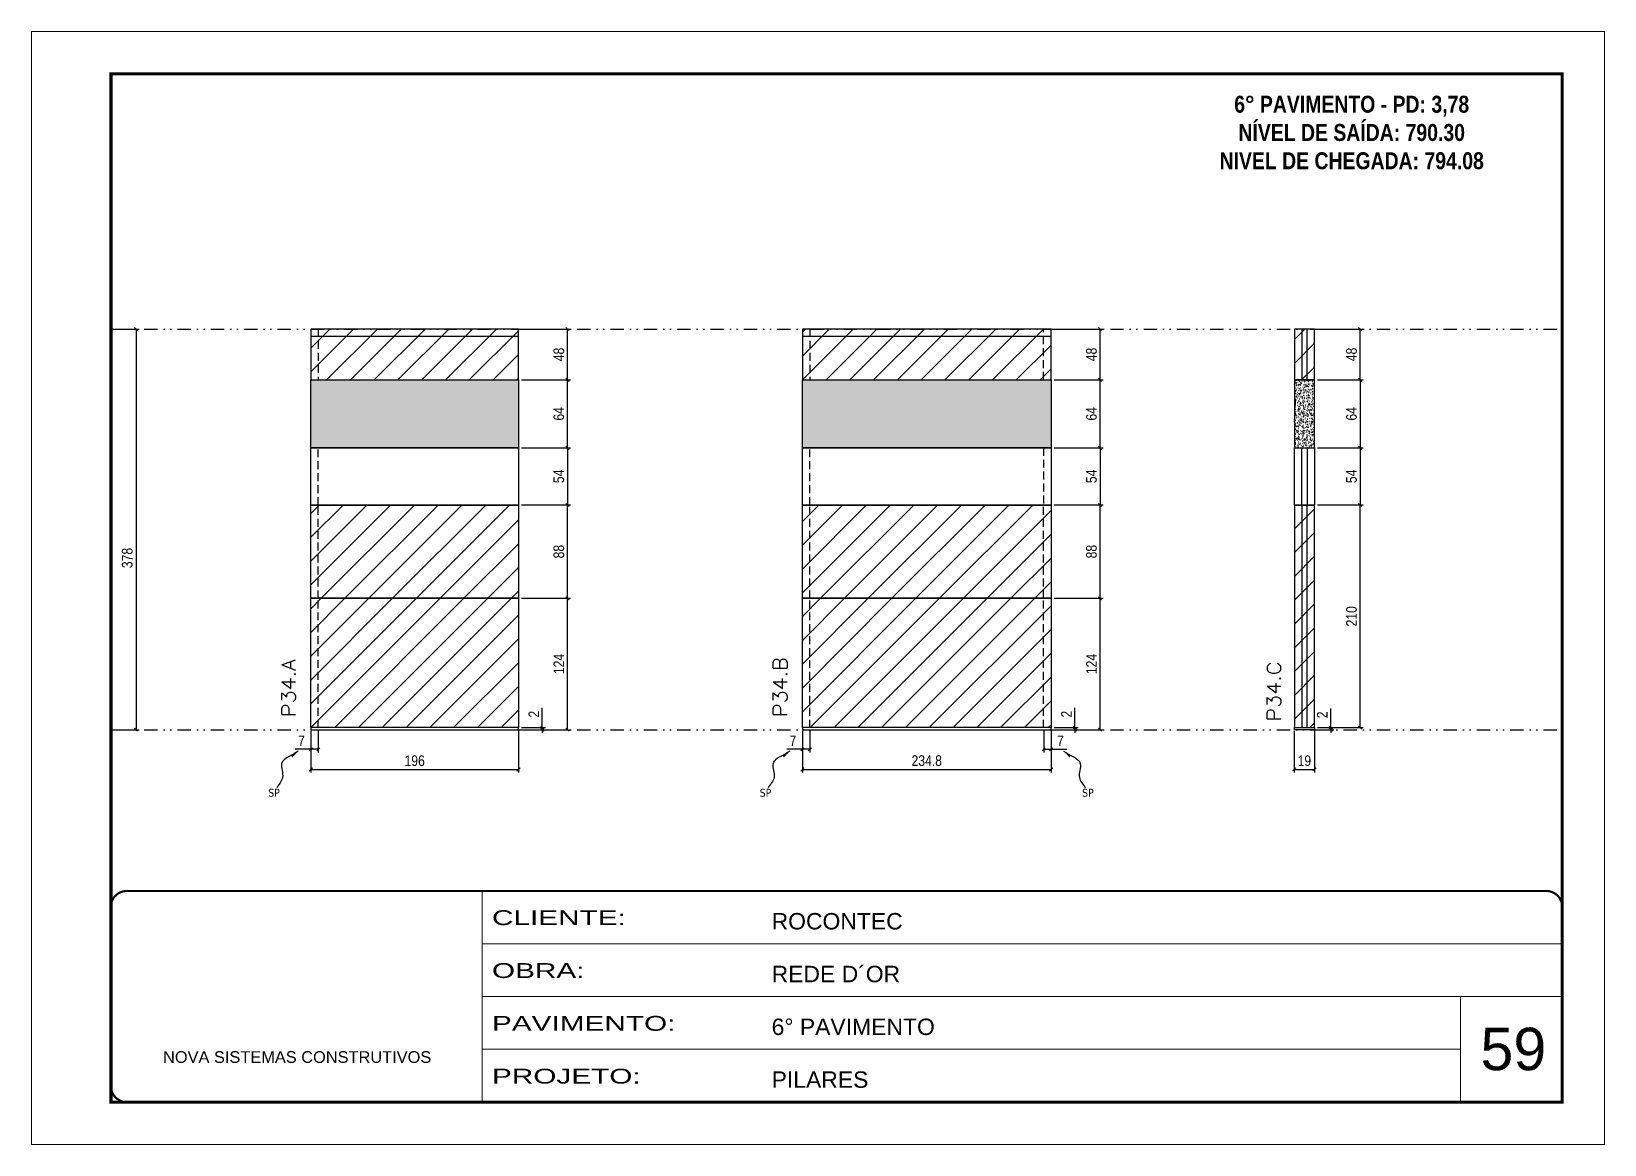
# Model space of a CAD drawing. Extents: x 28748 to 35002, y 14885 to 43501.
# Drawn here: x 31932 to 33417, y 26371 to 27421 of the extents above; entities that cross this region are included whole.
import ezdxf

# ---------------------------------------------------------------- set-up
doc = ezdxf.new("R2010")
doc.units = 0
for name, pattern in [('CONTINUO', [0]), ('DASHED', [0.75, 0.5, -0.25]), ('DIVIDE2', [0.625, 0.25, -0.125, 0, -0.125, 0, -0.125]), ('HIDDEN', [0.375, 0.25, -0.125])]:
    doc.linetypes.add(name, pattern=pattern)
for name, color, linetype, lineweight in [('CARIMBO', 255, 'Continuous', 9), ('Folhas', 255, 'Continuous', 9), ('Hachura', 251, 'Continuous', 9), ('SARRAFO DE PRESSAO', 251, 'DASHED', 9), ('Texto Seção', 7, 'Continuous', 15)]:
    doc.layers.add(name, color=color, linetype=linetype, lineweight=lineweight)
for name, color, linetype in [('COTA', 241, 'Continuous'), ('NOMENCLATURA', 7, 'Continuous'), ('Nível', 160, 'Continuous'), ('Painéis', 200, 'Continuous'), ('SARR_2.2x7', 40, 'Continuous'), ('Sarrafo de Pressão', 42, 'HIDDEN'), ('texto', 7, 'Continuous')]:
    doc.layers.add(name, color=color, linetype=linetype)
doc.styles.add('ARIAL', font='arial.ttf')
doc.styles.add('COTA TECNICA', font='techl___.ttf', dxfattribs={"height": 10})
doc.styles.add('COTA TECNICA-50', font='techl___.ttf', dxfattribs={"height": 10})
doc.styles.add('REGUA-120', font='ROMANS.shx', dxfattribs={"height": 15})
doc.styles.add('ROMANC', font='techb___.ttf', dxfattribs={"height": 2.5})
doc.styles.get("Standard").update_dxf_attribs({"font": 'arial.ttf'})
doc.styles.add('Tecnologia', font='')
doc.styles.get('Tecnologia').set_extended_font_data('Forgotten Futurist')
doc.dimstyles.new('COTA PAINEL-50', dxfattribs={"dimtxt": 10, "dimasz": 3, "dimexe": 3, "dimexo": 3, "dimgap": 3, "dimtad": 1, "dimdec": 1, "dimzin": 12, "dimdsep": 46, "dimtxsty": 'COTA TECNICA-50', "dimblk1": 'OBLIQUE', "dimblk2": 'OBLIQUE', "dimsah": 1, "dimcen": 0.9, "dimclrd": 4, "dimclre": 4, "dimclrt": 240, "dimadec": 1, "dimazin": 3, "dimtfac": 1, "dimtdec": 1, "dimtmove": 0, "dimatfit": 3, "dimfxl": 1, "dimtolj": 1, "dimtzin": 12, "dimarcsym": 0})
doc.dimstyles.new('PAINEL', dxfattribs={"dimtxt": 10, "dimasz": 3, "dimexe": 3, "dimexo": 3, "dimgap": 3, "dimtad": 1, "dimdec": 1, "dimzin": 12, "dimdsep": 46, "dimtxsty": 'COTA TECNICA', "dimblk1": 'OBLIQUE', "dimblk2": 'OBLIQUE', "dimsah": 1, "dimcen": 0.9, "dimclrd": 4, "dimclre": 4, "dimclrt": 240, "dimadec": 1, "dimazin": 3, "dimtfac": 1, "dimtdec": 1, "dimtmove": 0, "dimatfit": 3, "dimfxl": 1, "dimtolj": 1, "dimtzin": 12, "dimarcsym": 0})
doc.dimstyles.get("Standard").update_dxf_attribs({"dimtxt": 0.18, "dimasz": 0.18, "dimexe": 0.18, "dimexo": 0.0625, "dimgap": 0.09, "dimtad": 0, "dimtih": 1, "dimtoh": 1, "dimdec": 4, "dimzin": 0, "dimdsep": 46, "dimtxsty": 'Standard', "dimcen": 0.09, "dimadec": 0, "dimazin": 0, "dimtfac": 1, "dimtdec": 4, "dimtofl": 0, "dimtmove": 0, "dimatfit": 3, "dimfxl": 1, "dimtolj": 1, "dimtzin": 0, "dimarcsym": 0})
pattern_1 = [(45, (-97089.158, -2076.637), (-11.2253202, 11.2253202), [])]
pattern_2 = [(45, (28982.809, 33271.16), (-11.22532, 11.22532), [])]

msp = doc.modelspace()

# ---------------------------------------------------------------- texts
at = {"layer": 'CARIMBO', "style": 'ARIAL'}
msp.add_text('59', height=40, dxfattribs=at).set_placement((33299.7, 26440.84))
at = {"layer": 'NOMENCLATURA', "color": 2, "insert": (33178.17, 27386.75), "char_height": 16, "attachment_point": 2, "style": 'ROMANC'}
msp.add_mtext_dynamic_manual_height_columns('\\P6° PAVIMENTO - PD: 3,78\\PNÍVEL DE SAÍDA: 790.30\\PNIVEL DE CHEGADA: 794.08', width=300.2766, gutter_width=1, heights=[0], dxfattribs=at)
at = {"layer": 'texto', "color": 0, "char_height": 7.5, "attachment_point": 5}
for insert in [(32160.8, 26702.48), (32624.78, 26702.48), (32929.14, 26702.48)]:
    msp.add_mtext('{\\fTahoma|b0|i0|c0|p34;\\C4;SP}', dxfattribs=dict(at, insert=insert))
at = {"layer": 'Texto Seção', "style": 'REGUA-120', "width": 1.1}
for s, p in [('P34.A', (32181.11, 26774.04)), ('P34.B', (32645.1, 26774.04)), ('P34.C', (33111.27, 26769.87))]:
    msp.add_text(s, height=13, rotation=90, dxfattribs=at).set_placement(p)

# ---------------------------------------------------------------- blocks, each defined once
blk = doc.blocks.new('9999999999')
at = {"color": 30, "linetype": 'CONTINUO'}
for p, q in [((98564.6, 34230.2), (98564.6, 34429.4)), ((98564.6, 34379.6), (99584, 34379.6)), ((98564.6, 34329.8), (99488, 34329.8)), ((99584, 34329.8), (99488, 34329.8)), ((99488, 34329.8), (99488, 34230.2)), ((98564.6, 34280), (99488, 34280))]:
    blk.add_line(p, q, dxfattribs=at)
at = {"color": 30, "linetype": 'CONTINUO', "const_width": 2}
blk.add_lwpolyline([(99584, 34230.2), (99584, 34414.4, 0.414214), (99569, 34429.4), (98229, 34429.4, 0.414214), (98214, 34414.4), (98214, 34245.2, 0.414214), (98229, 34230.2), (99584, 34230.2)], format="xyb", dxfattribs=at)
at = {"layer": 'Folhas'}
blk.add_lwpolyline([(98139, 34190.2), (99624, 34190.2), (99624, 35240.2), (98139, 35240.2)], close=True, dxfattribs=at)
at = {"layer": 'Folhas', "color": 30, "const_width": 3}
blk.add_lwpolyline([(98214, 34230.2), (99584, 34230.2), (99584, 35200.2), (98214, 35200.2)], close=True, dxfattribs=at)
at = {"color": 7, "linetype": 'Continuous', "ltscale": 5, "style": 'ARIAL'}
for s, height, p in [('ROCONTEC', 15.48, (98837.7, 34393.1)), ('REDE D´OR', 15.48, (98837.7, 34343.3)), ('6° PAVIMENTO', 15.483, (98837.7, 34293.5)), ('NOVA SISTEMAS CONSTRUTIVOS', 11.059, (98263.2, 34267.2)), ('PILARES', 15.48, (98837.7, 34243.7))]:
    blk.add_text(s, height=height, dxfattribs=at).set_placement(p)
at = {"layer": 'Folhas', "color": 7, "style": 'Tecnologia', "width": 1.5}
for s, p in [('CLIENTE:', (98573.7, 34397.2)), ('OBRA:', (98573.7, 34347.3)), ('PAVIMENTO:', (98573.7, 34297.5)), ('PROJETO:', (98573.7, 34247.7))]:
    blk.add_text(s, height=14, dxfattribs=at).set_placement(p)
blk = doc.blocks.new('_Oblique')
at = {"color": 0, "linetype": 'ByBlock', "lineweight": -2}
blk.add_line((-0.5, -0.5), (0.5, 0.5), dxfattribs=at)
blk = doc.blocks.new('*D1097')
at = {"layer": 'COTA', "color": 4, "linetype": 'ByBlock', "lineweight": -2, "transparency": 16777216}
for p, q in [((32009.8, 27140), (32033.6, 27140)), ((32030.6, 27140), (32030.6, 26762)), ((32009.8, 26762), (32033.6, 26762))]:
    blk.add_line(p, q, dxfattribs=at)
at = {"layer": 'Defpoints', "color": 0, "linetype": 'ByBlock', "transparency": 16777216}
for p in [(32006.8, 27140), (32006.8, 26762), (32030.6, 26762)]:
    blk.add_point(p, dxfattribs=at)
at = {"layer": 'COTA', "color": 4, "linetype": 'ByBlock', "lineweight": -2, "transparency": 16777216, "xscale": 3, "yscale": 3, "zscale": 3}
for p, rotation in [((32030.6, 27140), 90), ((32030.6, 26762), 270)]:
    blk.add_blockref('_Oblique', p, dxfattribs=dict(at, rotation=rotation))
at = {"layer": 'COTA', "color": 240, "linetype": 'ByBlock', "transparency": 16777216, "insert": (32022.3, 26924), "char_height": 10, "attachment_point": 5, "rotation": 90, "style": 'COTA TECNICA'}
blk.add_mtext('\\A1;378', dxfattribs=at)
blk = doc.blocks.new('*D1098')
at = {"layer": 'COTA', "color": 4, "lineweight": -2, "transparency": 16777216}
for p, q in [((32195.6, 26761), (32195.6, 26721.5)), ((32391.6, 26761), (32391.6, 26721.5)), ((32195.6, 26724.5), (32391.6, 26724.5))]:
    blk.add_line(p, q, dxfattribs=at)
at = {"layer": 'Defpoints', "color": 0, "transparency": 16777216}
for p in [(32195.6, 26764), (32391.6, 26764), (32391.6, 26724.5)]:
    blk.add_point(p, dxfattribs=at)
at = {"layer": 'COTA', "color": 4, "lineweight": -2, "transparency": 16777216, "xscale": 3, "yscale": 3, "zscale": 3, "rotation": 180}
blk.add_blockref('_Oblique', (32195.6, 26724.5), dxfattribs=at)
at = {"layer": 'COTA', "color": 4, "lineweight": -2, "transparency": 16777216, "xscale": 3, "yscale": 3, "zscale": 3}
blk.add_blockref('_Oblique', (32391.6, 26724.5), dxfattribs=at)
at = {"layer": 'COTA', "color": 240, "transparency": 16777216, "insert": (32293.6, 26732.7), "char_height": 10, "attachment_point": 5, "style": 'COTA TECNICA'}
blk.add_mtext('\\A1;196', dxfattribs=at)
blk = doc.blocks.new('*D1099')
at = {"layer": 'COTA', "color": 4, "lineweight": -2, "transparency": 16777216}
for p, q in [((32394.6, 27092), (32440.8, 27092)), ((32437.8, 27028), (32437.8, 27092)), ((32394.6, 27028), (32440.8, 27028))]:
    blk.add_line(p, q, dxfattribs=at)
at = {"layer": 'Defpoints', "color": 0, "transparency": 16777216}
for p in [(32391.6, 27092), (32437.8, 27092), (32391.6, 27028)]:
    blk.add_point(p, dxfattribs=at)
at = {"layer": 'COTA', "color": 4, "lineweight": -2, "transparency": 16777216, "xscale": 3, "yscale": 3, "zscale": 3}
for p, rotation in [((32437.8, 27092), 90), ((32437.8, 27028), 270)]:
    blk.add_blockref('_Oblique', p, dxfattribs=dict(at, rotation=rotation))
at = {"layer": 'COTA', "color": 240, "transparency": 16777216, "insert": (32429.7, 27060), "char_height": 10, "attachment_point": 5, "rotation": 90, "style": 'COTA TECNICA'}
blk.add_mtext('\\A1;64', dxfattribs=at)
blk = doc.blocks.new('*D1100')
at = {"layer": 'COTA', "color": 4, "lineweight": -2, "transparency": 16777216}
for p, q in [((32202.6, 26761), (32202.6, 26740.5)), ((32195.6, 26759), (32195.6, 26740.5)), ((32195.6, 26743.5), (32180.8, 26743.5)), ((32202.6, 26743.5), (32195.6, 26743.5))]:
    blk.add_line(p, q, dxfattribs=at)
at = {"layer": 'Defpoints', "color": 0, "transparency": 16777216}
for p in [(32195.6, 26762), (32202.6, 26764), (32195.6, 26743.5)]:
    blk.add_point(p, dxfattribs=at)
at = {"layer": 'COTA', "color": 4, "lineweight": -2, "transparency": 16777216, "xscale": 3, "yscale": 3, "zscale": 3, "rotation": 180}
blk.add_blockref('_Oblique', (32195.6, 26743.5), dxfattribs=at)
at = {"layer": 'COTA', "color": 4, "lineweight": -2, "transparency": 16777216, "xscale": 3, "yscale": 3, "zscale": 3}
blk.add_blockref('_Oblique', (32202.6, 26743.5), dxfattribs=at)
at = {"layer": 'COTA', "color": 240, "transparency": 16777216, "insert": (32186.7, 26751.5), "char_height": 10, "attachment_point": 5, "style": 'COTA TECNICA-50'}
blk.add_mtext('\\A1;7', dxfattribs=at)
blk = doc.blocks.new('*D1101')
at = {"layer": 'COTA', "color": 4, "lineweight": -2, "transparency": 16777216}
for p, q in [((32394.6, 26886), (32440.8, 26886)), ((32437.8, 26762), (32437.8, 26886)), ((32394.6, 26762), (32440.8, 26762))]:
    blk.add_line(p, q, dxfattribs=at)
at = {"layer": 'Defpoints', "color": 0, "transparency": 16777216}
for p in [(32391.6, 26886), (32437.8, 26886), (32391.6, 26762)]:
    blk.add_point(p, dxfattribs=at)
at = {"layer": 'COTA', "color": 4, "lineweight": -2, "transparency": 16777216, "xscale": 3, "yscale": 3, "zscale": 3}
for p, rotation in [((32437.8, 26886), 90), ((32437.8, 26762), 270)]:
    blk.add_blockref('_Oblique', p, dxfattribs=dict(at, rotation=rotation))
at = {"layer": 'COTA', "color": 240, "transparency": 16777216, "insert": (32429.7, 26824), "char_height": 10, "attachment_point": 5, "rotation": 90, "style": 'COTA TECNICA-50'}
blk.add_mtext('\\A1;124', dxfattribs=at)
blk = doc.blocks.new('*D1102')
at = {"layer": 'COTA', "color": 4, "lineweight": -2, "transparency": 16777216}
for p, q in [((32414.1, 26764), (32414.1, 26782.8)), ((32394.6, 26764), (32417.1, 26764)), ((32394.6, 26762), (32417.1, 26762)), ((32414.1, 26762), (32414.1, 26764)), ((32414.1, 26762), (32414.1, 26759))]:
    blk.add_line(p, q, dxfattribs=at)
at = {"layer": 'Defpoints', "color": 0, "transparency": 16777216}
for p in [(32391.6, 26764), (32391.6, 26762), (32414.1, 26762)]:
    blk.add_point(p, dxfattribs=at)
at = {"layer": 'COTA', "color": 4, "lineweight": -2, "transparency": 16777216, "xscale": 3, "yscale": 3, "zscale": 3}
for p, rotation in [((32414.1, 26764), 270), ((32414.1, 26762), 90)]:
    blk.add_blockref('_Oblique', p, dxfattribs=dict(at, rotation=rotation))
at = {"layer": 'COTA', "color": 240, "transparency": 16777216, "insert": (32406.1, 26776.7), "char_height": 10, "attachment_point": 5, "rotation": 90, "style": 'COTA TECNICA-50'}
blk.add_mtext('\\A1;2', dxfattribs=at)
blk = doc.blocks.new('*D1103')
at = {"layer": 'COTA', "color": 4, "linetype": 'ByBlock', "lineweight": -2, "transparency": 16777216}
for p, q in [((32394.6, 26974), (32440.8, 26974)), ((32437.8, 26886), (32437.8, 26974)), ((32394.6, 26886), (32440.8, 26886))]:
    blk.add_line(p, q, dxfattribs=at)
at = {"layer": 'Defpoints', "color": 0, "linetype": 'ByBlock', "transparency": 16777216}
for p in [(32391.6, 26974), (32437.8, 26974), (32391.6, 26886)]:
    blk.add_point(p, dxfattribs=at)
at = {"layer": 'COTA', "color": 4, "linetype": 'ByBlock', "lineweight": -2, "transparency": 16777216, "xscale": 3, "yscale": 3, "zscale": 3}
for p, rotation in [((32437.8, 26974), 90), ((32437.8, 26886), 270)]:
    blk.add_blockref('_Oblique', p, dxfattribs=dict(at, rotation=rotation))
at = {"layer": 'COTA', "color": 240, "linetype": 'ByBlock', "transparency": 16777216, "insert": (32429.7, 26930), "char_height": 10, "attachment_point": 5, "rotation": 90, "style": 'COTA TECNICA'}
blk.add_mtext('\\A1;88', dxfattribs=at)
blk = doc.blocks.new('*D1104')
at = {"layer": 'COTA', "color": 4, "lineweight": -2, "transparency": 16777216}
for p, q in [((32659.6, 26761), (32659.6, 26721.5)), ((32894.4, 26761), (32894.4, 26721.5)), ((32659.6, 26724.5), (32894.4, 26724.5))]:
    blk.add_line(p, q, dxfattribs=at)
at = {"layer": 'Defpoints', "color": 0, "transparency": 16777216}
for p in [(32659.6, 26764), (32894.4, 26764), (32894.4, 26724.5)]:
    blk.add_point(p, dxfattribs=at)
at = {"layer": 'COTA', "color": 4, "lineweight": -2, "transparency": 16777216, "xscale": 3, "yscale": 3, "zscale": 3, "rotation": 180}
blk.add_blockref('_Oblique', (32659.6, 26724.5), dxfattribs=at)
at = {"layer": 'COTA', "color": 4, "lineweight": -2, "transparency": 16777216, "xscale": 3, "yscale": 3, "zscale": 3}
blk.add_blockref('_Oblique', (32894.4, 26724.5), dxfattribs=at)
at = {"layer": 'COTA', "color": 240, "transparency": 16777216, "insert": (32777, 26732.8), "char_height": 10, "attachment_point": 5, "style": 'COTA TECNICA'}
blk.add_mtext('\\A1;234.8', dxfattribs=at)
blk = doc.blocks.new('*D1105')
at = {"layer": 'COTA', "color": 4, "lineweight": -2, "transparency": 16777216}
for p, q in [((32897.4, 27092), (32943.6, 27092)), ((32940.6, 27028), (32940.6, 27092)), ((32897.4, 27028), (32943.6, 27028))]:
    blk.add_line(p, q, dxfattribs=at)
at = {"layer": 'Defpoints', "color": 0, "transparency": 16777216}
for p in [(32894.4, 27092), (32940.6, 27092), (32894.4, 27028)]:
    blk.add_point(p, dxfattribs=at)
at = {"layer": 'COTA', "color": 4, "lineweight": -2, "transparency": 16777216, "xscale": 3, "yscale": 3, "zscale": 3}
for p, rotation in [((32940.6, 27092), 90), ((32940.6, 27028), 270)]:
    blk.add_blockref('_Oblique', p, dxfattribs=dict(at, rotation=rotation))
at = {"layer": 'COTA', "color": 240, "transparency": 16777216, "insert": (32932.5, 27060), "char_height": 10, "attachment_point": 5, "rotation": 90, "style": 'COTA TECNICA'}
blk.add_mtext('\\A1;64', dxfattribs=at)
blk = doc.blocks.new('*D1177')
at = {"layer": 'COTA', "color": 4, "lineweight": -2, "transparency": 16777216}
for p, q in [((32666.6, 26761), (32666.6, 26740.5)), ((32659.6, 26759), (32659.6, 26740.5)), ((32659.6, 26743.5), (32644.8, 26743.5)), ((32666.6, 26743.5), (32659.6, 26743.5))]:
    blk.add_line(p, q, dxfattribs=at)
at = {"layer": 'Defpoints', "color": 0, "transparency": 16777216}
for p in [(32659.6, 26762), (32666.6, 26764), (32659.6, 26743.5)]:
    blk.add_point(p, dxfattribs=at)
at = {"layer": 'COTA', "color": 4, "lineweight": -2, "transparency": 16777216, "xscale": 3, "yscale": 3, "zscale": 3, "rotation": 180}
blk.add_blockref('_Oblique', (32659.6, 26743.5), dxfattribs=at)
at = {"layer": 'COTA', "color": 4, "lineweight": -2, "transparency": 16777216, "xscale": 3, "yscale": 3, "zscale": 3}
blk.add_blockref('_Oblique', (32666.6, 26743.5), dxfattribs=at)
at = {"layer": 'COTA', "color": 240, "transparency": 16777216, "insert": (32650.7, 26751.5), "char_height": 10, "attachment_point": 5, "style": 'COTA TECNICA-50'}
blk.add_mtext('\\A1;7', dxfattribs=at)
blk = doc.blocks.new('*D1178')
at = {"layer": 'COTA', "color": 4, "lineweight": -2, "transparency": 16777216}
for p, q in [((32887.4, 26761), (32887.4, 26740.5)), ((32894.4, 26759), (32894.4, 26740.5)), ((32887.4, 26743.5), (32894.4, 26743.5)), ((32894.4, 26743.5), (32909.1, 26743.5))]:
    blk.add_line(p, q, dxfattribs=at)
at = {"layer": 'Defpoints', "color": 0, "transparency": 16777216}
for p in [(32887.4, 26764), (32894.4, 26762), (32894.4, 26743.5)]:
    blk.add_point(p, dxfattribs=at)
at = {"layer": 'COTA', "color": 4, "lineweight": -2, "transparency": 16777216, "xscale": 3, "yscale": 3, "zscale": 3, "rotation": 180}
blk.add_blockref('_Oblique', (32887.4, 26743.5), dxfattribs=at)
at = {"layer": 'COTA', "color": 4, "lineweight": -2, "transparency": 16777216, "xscale": 3, "yscale": 3, "zscale": 3}
blk.add_blockref('_Oblique', (32894.4, 26743.5), dxfattribs=at)
at = {"layer": 'COTA', "color": 240, "transparency": 16777216, "insert": (32903.2, 26751.5), "char_height": 10, "attachment_point": 5, "style": 'COTA TECNICA-50'}
blk.add_mtext('\\A1;7', dxfattribs=at)
blk = doc.blocks.new('*D1179')
at = {"layer": 'COTA', "color": 4, "lineweight": -2, "transparency": 16777216}
for p, q in [((32897.4, 26886), (32943.6, 26886)), ((32940.6, 26762), (32940.6, 26886)), ((32897.4, 26762), (32943.6, 26762))]:
    blk.add_line(p, q, dxfattribs=at)
at = {"layer": 'Defpoints', "color": 0, "transparency": 16777216}
for p in [(32894.4, 26886), (32940.6, 26886), (32894.4, 26762)]:
    blk.add_point(p, dxfattribs=at)
at = {"layer": 'COTA', "color": 4, "lineweight": -2, "transparency": 16777216, "xscale": 3, "yscale": 3, "zscale": 3}
for p, rotation in [((32940.6, 26886), 90), ((32940.6, 26762), 270)]:
    blk.add_blockref('_Oblique', p, dxfattribs=dict(at, rotation=rotation))
at = {"layer": 'COTA', "color": 240, "transparency": 16777216, "insert": (32932.5, 26824), "char_height": 10, "attachment_point": 5, "rotation": 90, "style": 'COTA TECNICA-50'}
blk.add_mtext('\\A1;124', dxfattribs=at)
blk = doc.blocks.new('*D1180')
at = {"layer": 'COTA', "color": 4, "lineweight": -2, "transparency": 16777216}
for p, q in [((32916.9, 26764), (32916.9, 26782.8)), ((32897.4, 26764), (32919.9, 26764)), ((32897.4, 26762), (32919.9, 26762)), ((32916.9, 26762), (32916.9, 26764)), ((32916.9, 26762), (32916.9, 26759))]:
    blk.add_line(p, q, dxfattribs=at)
at = {"layer": 'Defpoints', "color": 0, "transparency": 16777216}
for p in [(32894.4, 26764), (32894.4, 26762), (32916.9, 26762)]:
    blk.add_point(p, dxfattribs=at)
at = {"layer": 'COTA', "color": 4, "lineweight": -2, "transparency": 16777216, "xscale": 3, "yscale": 3, "zscale": 3}
for p, rotation in [((32916.9, 26764), 270), ((32916.9, 26762), 90)]:
    blk.add_blockref('_Oblique', p, dxfattribs=dict(at, rotation=rotation))
at = {"layer": 'COTA', "color": 240, "transparency": 16777216, "insert": (32908.9, 26776.7), "char_height": 10, "attachment_point": 5, "rotation": 90, "style": 'COTA TECNICA-50'}
blk.add_mtext('\\A1;2', dxfattribs=at)
blk = doc.blocks.new('*D1181')
at = {"layer": 'COTA', "color": 4, "linetype": 'ByBlock', "lineweight": -2, "transparency": 16777216}
for p, q in [((32897.4, 26974), (32943.6, 26974)), ((32940.6, 26886), (32940.6, 26974)), ((32897.4, 26886), (32943.6, 26886))]:
    blk.add_line(p, q, dxfattribs=at)
at = {"layer": 'Defpoints', "color": 0, "linetype": 'ByBlock', "transparency": 16777216}
for p in [(32894.4, 26974), (32940.6, 26974), (32894.4, 26886)]:
    blk.add_point(p, dxfattribs=at)
at = {"layer": 'COTA', "color": 4, "linetype": 'ByBlock', "lineweight": -2, "transparency": 16777216, "xscale": 3, "yscale": 3, "zscale": 3}
for p, rotation in [((32940.6, 26974), 90), ((32940.6, 26886), 270)]:
    blk.add_blockref('_Oblique', p, dxfattribs=dict(at, rotation=rotation))
at = {"layer": 'COTA', "color": 240, "linetype": 'ByBlock', "transparency": 16777216, "insert": (32932.5, 26930), "char_height": 10, "attachment_point": 5, "rotation": 90, "style": 'COTA TECNICA'}
blk.add_mtext('\\A1;88', dxfattribs=at)
blk = doc.blocks.new('*D1182')
at = {"layer": 'COTA', "color": 4, "lineweight": -2, "transparency": 16777216}
for p, q in [((33124, 26761), (33124, 26721.6)), ((33143, 26761), (33143, 26721.6)), ((33124, 26724.6), (33143, 26724.6))]:
    blk.add_line(p, q, dxfattribs=at)
at = {"layer": 'Defpoints', "color": 0, "transparency": 16777216}
for p in [(33124, 26764), (33143, 26764), (33143, 26724.6)]:
    blk.add_point(p, dxfattribs=at)
at = {"layer": 'COTA', "color": 4, "lineweight": -2, "transparency": 16777216, "xscale": 3, "yscale": 3, "zscale": 3, "rotation": 180}
blk.add_blockref('_Oblique', (33124, 26724.6), dxfattribs=at)
at = {"layer": 'COTA', "color": 4, "lineweight": -2, "transparency": 16777216, "xscale": 3, "yscale": 3, "zscale": 3}
blk.add_blockref('_Oblique', (33143, 26724.6), dxfattribs=at)
at = {"layer": 'COTA', "color": 240, "transparency": 16777216, "insert": (33133.5, 26732.7), "char_height": 10, "attachment_point": 5, "style": 'COTA TECNICA'}
blk.add_mtext('\\A1;19', dxfattribs=at)
blk = doc.blocks.new('*D1183')
at = {"layer": 'COTA', "color": 4, "lineweight": -2, "transparency": 16777216}
for p, q in [((33158.4, 26764), (33158.4, 26782.1)), ((33146, 26764), (33161.4, 26764)), ((33146, 26762), (33161.4, 26762)), ((33158.4, 26762), (33158.4, 26764)), ((33158.4, 26762), (33158.4, 26759))]:
    blk.add_line(p, q, dxfattribs=at)
at = {"layer": 'Defpoints', "color": 0, "transparency": 16777216}
for p in [(33143, 26764), (33143, 26762), (33158.4, 26764)]:
    blk.add_point(p, dxfattribs=at)
at = {"layer": 'COTA', "color": 4, "lineweight": -2, "transparency": 16777216, "xscale": 3, "yscale": 3, "zscale": 3}
for p, rotation in [((33158.4, 26764), 270), ((33158.4, 26762), 90)]:
    blk.add_blockref('_Oblique', p, dxfattribs=dict(at, rotation=rotation))
at = {"layer": 'COTA', "color": 240, "transparency": 16777216, "insert": (33150.4, 26776), "char_height": 10, "attachment_point": 5, "rotation": 90, "style": 'COTA TECNICA-50'}
blk.add_mtext('\\A1;2', dxfattribs=at)
blk = doc.blocks.new('*D1977')
at = {"layer": 'COTA', "color": 4, "linetype": 'ByBlock', "lineweight": -2, "transparency": 16777216}
for p, q in [((33146, 27092), (33189.1, 27092)), ((33186.1, 27092), (33186.1, 27028)), ((33146, 27028), (33189.1, 27028))]:
    blk.add_line(p, q, dxfattribs=at)
at = {"layer": 'Defpoints', "color": 0, "linetype": 'ByBlock', "transparency": 16777216}
for p in [(33143, 27092), (33143, 27028), (33186.1, 27028)]:
    blk.add_point(p, dxfattribs=at)
at = {"layer": 'COTA', "color": 4, "linetype": 'ByBlock', "lineweight": -2, "transparency": 16777216, "xscale": 3, "yscale": 3, "zscale": 3}
for p, rotation in [((33186.1, 27092), 90), ((33186.1, 27028), 270)]:
    blk.add_blockref('_Oblique', p, dxfattribs=dict(at, rotation=rotation))
at = {"layer": 'COTA', "color": 240, "linetype": 'ByBlock', "transparency": 16777216, "insert": (33178, 27060), "char_height": 10, "attachment_point": 5, "rotation": 90, "style": 'COTA TECNICA'}
blk.add_mtext('\\A1;64', dxfattribs=at)
blk = doc.blocks.new('*D1978')
at = {"layer": 'COTA', "color": 4, "linetype": 'ByBlock', "lineweight": -2, "transparency": 16777216}
for p, q in [((33146, 26974), (33189.1, 26974)), ((33186.1, 26764), (33186.1, 26974)), ((33146, 26764), (33189.1, 26764))]:
    blk.add_line(p, q, dxfattribs=at)
at = {"layer": 'Defpoints', "color": 0, "linetype": 'ByBlock', "transparency": 16777216}
for p in [(33143, 26974), (33186.1, 26974), (33143, 26764)]:
    blk.add_point(p, dxfattribs=at)
at = {"layer": 'COTA', "color": 4, "linetype": 'ByBlock', "lineweight": -2, "transparency": 16777216, "xscale": 3, "yscale": 3, "zscale": 3}
for p, rotation in [((33186.1, 26974), 90), ((33186.1, 26764), 270)]:
    blk.add_blockref('_Oblique', p, dxfattribs=dict(at, rotation=rotation))
at = {"layer": 'COTA', "color": 240, "linetype": 'ByBlock', "transparency": 16777216, "insert": (33178, 26869), "char_height": 10, "attachment_point": 5, "rotation": 90, "style": 'COTA TECNICA'}
blk.add_mtext('\\A1;210', dxfattribs=at)
blk = doc.blocks.new('*D1429')
at = {"layer": 'COTA', "color": 4, "lineweight": -2, "transparency": 16777216}
for p, q in [((32394.6, 27140), (32440.8, 27140)), ((32437.8, 27092), (32437.8, 27140)), ((32394.6, 27092), (32440.8, 27092))]:
    blk.add_line(p, q, dxfattribs=at)
at = {"layer": 'Defpoints', "color": 0, "transparency": 16777216}
for p in [(32391.6, 27140), (32437.8, 27140), (32391.6, 27092)]:
    blk.add_point(p, dxfattribs=at)
at = {"layer": 'COTA', "color": 4, "lineweight": -2, "transparency": 16777216, "xscale": 3, "yscale": 3, "zscale": 3}
for p, rotation in [((32437.8, 27140), 90), ((32437.8, 27092), 270)]:
    blk.add_blockref('_Oblique', p, dxfattribs=dict(at, rotation=rotation))
at = {"layer": 'COTA', "color": 240, "transparency": 16777216, "insert": (32429.7, 27116), "char_height": 10, "attachment_point": 5, "rotation": 90, "style": 'COTA TECNICA-50'}
blk.add_mtext('\\A1;48', dxfattribs=at)
blk = doc.blocks.new('*D1430')
at = {"layer": 'COTA', "color": 4, "lineweight": -2, "transparency": 16777216}
for p, q in [((32897.4, 27140), (32943.6, 27140)), ((32940.6, 27092), (32940.6, 27140)), ((32897.4, 27092), (32943.6, 27092))]:
    blk.add_line(p, q, dxfattribs=at)
at = {"layer": 'Defpoints', "color": 0, "transparency": 16777216}
for p in [(32894.4, 27140), (32940.6, 27140), (32894.4, 27092)]:
    blk.add_point(p, dxfattribs=at)
at = {"layer": 'COTA', "color": 4, "lineweight": -2, "transparency": 16777216, "xscale": 3, "yscale": 3, "zscale": 3}
for p, rotation in [((32940.6, 27140), 90), ((32940.6, 27092), 270)]:
    blk.add_blockref('_Oblique', p, dxfattribs=dict(at, rotation=rotation))
at = {"layer": 'COTA', "color": 240, "transparency": 16777216, "insert": (32932.5, 27116), "char_height": 10, "attachment_point": 5, "rotation": 90, "style": 'COTA TECNICA-50'}
blk.add_mtext('\\A1;48', dxfattribs=at)
blk = doc.blocks.new('*D1431')
at = {"layer": 'COTA', "color": 4, "lineweight": -2, "transparency": 16777216}
for p, q in [((33146, 27140), (33189.1, 27140)), ((33186.1, 27092), (33186.1, 27140)), ((33146, 27092), (33189.1, 27092))]:
    blk.add_line(p, q, dxfattribs=at)
at = {"layer": 'Defpoints', "color": 0, "transparency": 16777216}
for p in [(33143, 27140), (33186.1, 27140), (33143, 27092)]:
    blk.add_point(p, dxfattribs=at)
at = {"layer": 'COTA', "color": 4, "lineweight": -2, "transparency": 16777216, "xscale": 3, "yscale": 3, "zscale": 3}
for p, rotation in [((33186.1, 27140), 90), ((33186.1, 27092), 270)]:
    blk.add_blockref('_Oblique', p, dxfattribs=dict(at, rotation=rotation))
at = {"layer": 'COTA', "color": 240, "transparency": 16777216, "insert": (33178, 27116), "char_height": 10, "attachment_point": 5, "rotation": 90, "style": 'COTA TECNICA-50'}
blk.add_mtext('\\A1;48', dxfattribs=at)
blk = doc.blocks.new('*D2479')
at = {"layer": 'COTA', "color": 4, "lineweight": -2, "transparency": 16777216}
for p, q in [((32394.6, 27028), (32440.8, 27028)), ((32437.8, 27028), (32437.8, 26974)), ((32394.6, 26974), (32440.8, 26974))]:
    blk.add_line(p, q, dxfattribs=at)
at = {"layer": 'Defpoints', "color": 0, "transparency": 16777216}
for p in [(32391.6, 27028), (32391.6, 26974), (32437.8, 26974)]:
    blk.add_point(p, dxfattribs=at)
at = {"layer": 'COTA', "color": 4, "lineweight": -2, "transparency": 16777216, "xscale": 3, "yscale": 3, "zscale": 3}
for p, rotation in [((32437.8, 27028), 90), ((32437.8, 26974), 270)]:
    blk.add_blockref('_Oblique', p, dxfattribs=dict(at, rotation=rotation))
at = {"layer": 'COTA', "color": 240, "transparency": 16777216, "insert": (32429.7, 27001), "char_height": 10, "attachment_point": 5, "rotation": 90, "style": 'COTA TECNICA'}
blk.add_mtext('\\A1;54', dxfattribs=at)
blk = doc.blocks.new('*D2480')
at = {"layer": 'COTA', "color": 4, "lineweight": -2, "transparency": 16777216}
for p, q in [((32897.4, 27028), (32943.6, 27028)), ((32940.6, 27028), (32940.6, 26974)), ((32897.4, 26974), (32943.6, 26974))]:
    blk.add_line(p, q, dxfattribs=at)
at = {"layer": 'Defpoints', "color": 0, "transparency": 16777216}
for p in [(32894.4, 27028), (32894.4, 26974), (32940.6, 26974)]:
    blk.add_point(p, dxfattribs=at)
at = {"layer": 'COTA', "color": 4, "lineweight": -2, "transparency": 16777216, "xscale": 3, "yscale": 3, "zscale": 3}
for p, rotation in [((32940.6, 27028), 90), ((32940.6, 26974), 270)]:
    blk.add_blockref('_Oblique', p, dxfattribs=dict(at, rotation=rotation))
at = {"layer": 'COTA', "color": 240, "transparency": 16777216, "insert": (32932.5, 27001), "char_height": 10, "attachment_point": 5, "rotation": 90, "style": 'COTA TECNICA'}
blk.add_mtext('\\A1;54', dxfattribs=at)
blk = doc.blocks.new('*D2481')
at = {"layer": 'COTA', "color": 4, "lineweight": -2, "transparency": 16777216}
for p, q in [((33146, 27028), (33189.1, 27028)), ((33186.1, 27028), (33186.1, 26974)), ((33146, 26974), (33189.1, 26974))]:
    blk.add_line(p, q, dxfattribs=at)
at = {"layer": 'Defpoints', "color": 0, "transparency": 16777216}
for p in [(33143, 27028), (33143, 26974), (33186.1, 26974)]:
    blk.add_point(p, dxfattribs=at)
at = {"layer": 'COTA', "color": 4, "lineweight": -2, "transparency": 16777216, "xscale": 3, "yscale": 3, "zscale": 3}
for p, rotation in [((33186.1, 27028), 90), ((33186.1, 26974), 270)]:
    blk.add_blockref('_Oblique', p, dxfattribs=dict(at, rotation=rotation))
at = {"layer": 'COTA', "color": 240, "transparency": 16777216, "insert": (33178, 27001), "char_height": 10, "attachment_point": 5, "rotation": 90, "style": 'COTA TECNICA'}
blk.add_mtext('\\A1;54', dxfattribs=at)

# ---------------------------------------------------------------- dimensions: what is measured, and where the dimension line sits
at = {"layer": 'COTA', "linetype": 'ByBlock'}
dim = msp.add_linear_dim(base=(32030.56, 26761.98), p1=(32006.84, 27139.98), p2=(32006.84, 26761.98), angle=90, dimstyle='PAINEL', dxfattribs=at)
dim.commit()
dim.dimension.update_dxf_attribs({"geometry": '*D1097', "text_midpoint": (32030.56, 26923.98), "dimtype": 160})
at = {"layer": 'COTA'}
for base, p1, p2, angle, dimstyle, picture, middle in [((32437.82, 27139.98), (32391.58, 27091.98), (32391.58, 27139.98), 90, 'COTA PAINEL-50', '*D1429', (32429.72, 27115.98)), ((32940.6, 27139.98), (32894.36, 27091.98), (32894.36, 27139.98), 90, 'COTA PAINEL-50', '*D1430', (32932.5, 27115.98)), ((33186.12, 27139.98), (33143.04, 27091.98), (33143.04, 27139.98), 90, 'COTA PAINEL-50', '*D1431', (33178.03, 27115.98)), ((32437.82, 26973.98), (32391.58, 27027.98), (32391.58, 26973.98), 90, 'PAINEL', '*D2479', (32429.71, 27000.98)), ((32940.6, 26973.98), (32894.36, 27027.98), (32894.36, 26973.98), 90, 'PAINEL', '*D2480', (32932.49, 27000.98)), ((33186.12, 26973.98), (33143.04, 27027.98), (33143.04, 26973.98), 90, 'PAINEL', '*D2481', (33178.01, 27000.98)), ((32437.82, 26885.98), (32391.58, 26761.98), (32391.58, 26885.98), 90, 'COTA PAINEL-50', '*D1101', (32429.74, 26823.98)), ((32940.6, 26885.98), (32894.36, 26761.98), (32894.36, 26885.98), 90, 'COTA PAINEL-50', '*D1179', (32932.53, 26823.98)), ((32195.58, 26743.47), (32202.58, 26763.98), (32195.58, 26761.98), 180, 'COTA PAINEL-50', '*D1100', (32186.71, 26751.54)), ((32659.56, 26743.47), (32666.56, 26763.98), (32659.56, 26761.98), 180, 'COTA PAINEL-50', '*D1177', (32650.69, 26751.54))]:
    dim = msp.add_linear_dim(base=base, p1=p1, p2=p2, angle=angle, dimstyle=dimstyle, dxfattribs=at)
    dim.commit()
    dim.dimension.update_dxf_attribs({"geometry": picture, "text_midpoint": middle})
for base, p1, p2, picture, middle in [((32437.82, 27091.98), (32391.58, 27027.98), (32391.58, 27091.98), '*D1099', (32437.82, 27059.98)), ((32940.6, 27091.98), (32894.36, 27027.98), (32894.36, 27091.98), '*D1105', (32940.6, 27059.98))]:
    dim = msp.add_linear_dim(base=base, p1=p1, p2=p2, angle=90, dimstyle='PAINEL', override={"dimarcsym": 2}, dxfattribs=at)
    dim.commit()
    dim.dimension.update_dxf_attribs({"geometry": picture, "text_midpoint": middle, "dimtype": 160})
at = {"layer": 'COTA', "linetype": 'ByBlock'}
for base, p1, p2, picture, middle in [((33186.12, 27027.98), (33143.04, 27091.98), (33143.04, 27027.98), '*D1977', (33178.02, 27059.98)), ((32437.82, 26973.98), (32391.58, 26885.98), (32391.58, 26973.98), '*D1103', (32429.72, 26929.98)), ((32940.6, 26973.98), (32894.36, 26885.98), (32894.36, 26973.98), '*D1181', (32932.5, 26929.98)), ((33186.12, 26973.98), (33143.04, 26763.98), (33143.04, 26973.98), '*D1978', (33178.02, 26868.98))]:
    dim = msp.add_linear_dim(base=base, p1=p1, p2=p2, angle=90, dimstyle='PAINEL', dxfattribs=at)
    dim.commit()
    dim.dimension.update_dxf_attribs({"geometry": picture, "text_midpoint": middle})
at = {"layer": 'COTA'}
for base, p1, p2, picture, middle in [((32414.1, 26761.98), (32391.58, 26763.98), (32391.58, 26761.98), '*D1102', (32414.1, 26776.72)), ((32916.89, 26761.98), (32894.36, 26763.98), (32894.36, 26761.98), '*D1180', (32916.89, 26776.72)), ((33158.41, 26763.98), (33143.04, 26761.98), (33143.04, 26763.98), '*D1183', (33158.41, 26776.03))]:
    dim = msp.add_linear_dim(base=base, p1=p1, p2=p2, angle=90, dimstyle='COTA PAINEL-50', dxfattribs=at)
    dim.commit()
    dim.dimension.update_dxf_attribs({"geometry": picture, "text_midpoint": middle, "dimtype": 160})
for base, p1, p2, picture, middle in [((32391.58, 26724.52), (32195.58, 26763.98), (32391.58, 26763.98), '*D1098', (32293.58, 26732.66)), ((32894.36, 26724.52), (32659.56, 26763.98), (32894.36, 26763.98), '*D1104', (32776.96, 26732.76)), ((33143.04, 26724.63), (33124.04, 26763.98), (33143.04, 26763.98), '*D1182', (33133.54, 26732.72))]:
    dim = msp.add_linear_dim(base=base, p1=p1, p2=p2, dimstyle='PAINEL', override={"dimarcsym": 2}, dxfattribs=at)
    dim.commit()
    dim.dimension.update_dxf_attribs({"geometry": picture, "text_midpoint": middle})
dim = msp.add_linear_dim(base=(32894.36, 26743.47), p1=(32887.36, 26763.98), p2=(32894.36, 26761.98), dimstyle='COTA PAINEL-50', dxfattribs=at)
dim.commit()
dim.dimension.update_dxf_attribs({"geometry": '*D1178', "text_midpoint": (32903.23, 26751.54)})

# ---------------------------------------------------------------- hatches: boundary and pattern name
at = {"layer": 'COTA', "linetype": 'ByBlock'}
h = msp.add_hatch(dxfattribs=at)
h.set_pattern_fill('AR-CONC', color=256, scale=0.03)
h.set_pattern_definition([(50, (-99216.2034, -2085.4368), (5.46554007, -0.47817257), [0.5715, -6.2865]), (355, (-99216.2034, -2085.437), (-1.05730264, 5.73170536), [0.4572, -5.02921753]), (100.4514447, (-99215.748, -2085.4766), (4.40823741, 5.25353256), [0.48570026, -5.34270734]), (46.1842, (-99216.2034, -2083.913), (8.13237123, -1.26126984), [0.85725, -9.42975]), (96.6355576, (-99215.526, -2084.018), (7.122124, 7.42278374), [0.7285507, -8.01406824]), (351.184151, (-99216.203, -2083.913), (7.122124, 7.42278374), [0.685799, -7.54379196]), (21, (-99215.4414, -2084.2938), (4.54843174, -3.06795595), [0.5715, -6.2865]), (326, (-99215.4414, -2084.294), (1.85406085, 5.52563898), [0.4572, -5.0292]), (71.451445, (-99215.0623, -2084.5494), (6.40249258, 2.45768307), [0.48570026, -5.34269813]), (37.5, (-99216.2034, -2085.4368), (0.092658098, 2.536651166), [0, -4.96824, 0, -5.1054, 0, -5.04825]), (7.5, (-99216.2034, -2085.4368), (2.004589875, 3.005417245), [0, -2.91084, 0, -4.85394, 0, -1.92405]), (327.5, (-99217.9026, -2085.4368), (4.067717855, -0.17186232), [0, -1.905, 0, -5.9436, 0, -7.8867]), (317.5, (-99218.6646, -2085.4368), (4.44387544, 0.76279473), [0, -2.4765, 0, -3.94716, 0, -5.6007])])
h.paths.add_polyline_path([(32391.58, 27027.98), (32195.58, 27027.98), (32195.58, 27091.98), (32391.58, 27091.98)])
h = msp.add_hatch(dxfattribs=at)
h.set_pattern_fill('AR-CONC', color=256, scale=0.03)
h.set_pattern_definition([(50, (-98752.2213, -2085.4368), (5.46554007, -0.47817257), [0.5715, -6.2865]), (355, (-98752.2213, -2085.437), (-1.05730264, 5.73170536), [0.4572, -5.02921753]), (100.4514447, (-98751.766, -2085.4766), (4.40823741, 5.25353256), [0.48570026, -5.34270734]), (46.1842, (-98752.221, -2083.913), (8.13237123, -1.26126984), [0.85725, -9.42975]), (96.6355576, (-98751.5436, -2084.018), (7.122124, 7.42278374), [0.7285507, -8.01406824]), (351.184151, (-98752.221, -2083.913), (7.122124, 7.42278374), [0.685799, -7.54379196]), (21, (-98751.4593, -2084.2938), (4.54843174, -3.06795595), [0.5715, -6.2865]), (326, (-98751.4593, -2084.294), (1.85406085, 5.52563898), [0.4572, -5.0292]), (71.451445, (-98751.08, -2084.5494), (6.40249258, 2.45768307), [0.48570026, -5.34269813]), (37.5, (-98752.2213, -2085.4368), (0.092658098, 2.536651166), [0, -4.96824, 0, -5.1054, 0, -5.04825]), (7.5, (-98752.2213, -2085.4368), (2.004589875, 3.005417245), [0, -2.91084, 0, -4.85394, 0, -1.92405]), (327.5, (-98753.9206, -2085.4368), (4.067717855, -0.17186232), [0, -1.905, 0, -5.9436, 0, -7.8867]), (317.5, (-98754.6826, -2085.4368), (4.44387544, 0.76279473), [0, -2.4765, 0, -3.94716, 0, -5.6007])])
h.paths.add_polyline_path([(32894.36, 27027.98), (32659.56, 27027.98), (32659.56, 27091.98), (32894.36, 27091.98)])
h = msp.add_hatch(dxfattribs=at)
h.set_pattern_fill('AR-CONC', color=256, scale=0.03)
h.set_pattern_definition([(50, (-98767.6145, -6717.937), (5.46554007, -0.47817257), [0.5715, -6.2865]), (355, (-98767.6145, -6717.937), (-1.05730264, 5.73170536), [0.4572, -5.02921753]), (100.4514447, (-98767.159, -6717.977), (4.40823741, 5.25353256), [0.48570026, -5.34270734]), (46.1842, (-98767.6145, -6716.413), (8.13237123, -1.26126984), [0.85725, -9.42975]), (96.6355576, (-98766.937, -6716.518), (7.122124, 7.42278374), [0.7285507, -8.01406824]), (351.184151, (-98767.6145, -6716.413), (7.122124, 7.42278374), [0.685799, -7.54379196]), (21, (-98766.8525, -6716.794), (4.54843174, -3.06795595), [0.5715, -6.2865]), (326, (-98766.8525, -6716.794), (1.85406085, 5.52563898), [0.4572, -5.0292]), (71.451445, (-98766.4735, -6717.05), (6.40249258, 2.45768307), [0.48570026, -5.34269813]), (37.5, (-98767.6145, -6717.9372), (0.092658098, 2.536651166), [0, -4.96824, 0, -5.1054, 0, -5.04825]), (7.5, (-98767.6145, -6717.9372), (2.004589875, 3.005417245), [0, -2.91084, 0, -4.85394, 0, -1.92405]), (327.5, (-98769.3138, -6717.9372), (4.067717855, -0.17186232), [0, -1.905, 0, -5.9436, 0, -7.8867]), (317.5, (-98770.0758, -6717.9372), (4.44387544, 0.76279473), [0, -2.4765, 0, -3.94716, 0, -5.6007])])
h.paths.add_polyline_path([(33143.04, 27091.98), (33124.04, 27091.98), (33124.04, 27027.98), (33143.04, 27027.98)])
at = {"layer": 'Hachura', "linetype": 'ByBlock'}
h = msp.add_hatch(dxfattribs=at)
h.set_pattern_fill('ANSI31', color=256, scale=5)
h.set_pattern_definition(pattern_2)
h.paths.add_polyline_path([(32391.58, 27091.98), (32391.58, 27139.98), (32195.58, 27139.98), (32195.58, 27091.98)])
h = msp.add_hatch(dxfattribs=at)
h.set_pattern_fill('ANSI31', color=256, scale=5)
h.set_pattern_definition(pattern_2)
h.paths.add_polyline_path([(32894.36, 27091.98), (32894.36, 27139.98), (32659.56, 27139.98), (32659.56, 27091.98)])
h = msp.add_hatch(dxfattribs=at)
h.set_pattern_fill('ANSI31', color=256, scale=5)
h.set_pattern_definition(pattern_2)
h.paths.add_polyline_path([(33143.04, 27139.98), (33124.04, 27139.98), (33124.04, 27091.98), (33143.04, 27091.98)])
h = msp.add_hatch(dxfattribs=at)
h.set_pattern_fill('ANSI31', color=256, scale=5)
h.set_pattern_definition(pattern_1)
h.paths.add_polyline_path([(32195.58, 26973.98), (32195.58, 26885.98), (32391.58, 26885.98), (32391.58, 26973.98)])
h = msp.add_hatch(dxfattribs=at)
h.set_pattern_fill('ANSI31', color=256, scale=5)
h.set_pattern_definition(pattern_1)
h.paths.add_polyline_path([(32659.56, 26973.98), (32659.56, 26885.98), (32894.36, 26885.98), (32894.36, 26973.98)])
h = msp.add_hatch(dxfattribs=at)
h.set_pattern_fill('ANSI31', color=256, scale=5)
h.set_pattern_definition(pattern_1)
h.paths.add_polyline_path([(33124.04, 26763.98), (33143.04, 26763.98), (33143.04, 26973.98), (33124.04, 26973.98)])
h = msp.add_hatch(dxfattribs=at)
h.set_pattern_fill('ANSI31', color=256, scale=5)
h.set_pattern_definition(pattern_1)
h.paths.add_polyline_path([(32391.58, 26885.98), (32195.58, 26885.98), (32195.58, 26763.98), (32391.58, 26763.98)])
h = msp.add_hatch(dxfattribs=at)
h.set_pattern_fill('ANSI31', color=256, scale=5)
h.set_pattern_definition(pattern_1)
h.paths.add_polyline_path([(32894.36, 26885.98), (32659.56, 26885.98), (32659.56, 26763.98), (32894.36, 26763.98)])

# ---------------------------------------------------------------- linework, layer by layer
at = {"layer": 'COTA', "linetype": 'ByBlock'}
for points in [[(32391.58, 27027.98), (32195.58, 27027.98), (32195.58, 27091.98), (32391.58, 27091.98)], [(32894.36, 27027.98), (32659.56, 27027.98), (32659.56, 27091.98), (32894.36, 27091.98)], [(33124.04, 27027.98), (33143.04, 27027.98), (33143.04, 27091.98), (33124.04, 27091.98)]]:
    msp.add_lwpolyline(points, close=True, dxfattribs=at)
at = {"layer": 'Nível', "color": 4, "linetype": 'DIVIDE2', "ltscale": 50}
for p, q in [((32006.84, 27139.98), (33376.84, 27139.98)), ((32006.84, 26761.98), (33376.84, 26761.98))]:
    msp.add_line(p, q, dxfattribs=at)
at = {"layer": 'Painéis'}
for p, q in [((32391.58, 27139.98), (32195.58, 27139.98)), ((32195.58, 27139.98), (32195.58, 27091.98)), ((32391.58, 27091.98), (32391.58, 27139.98)), ((32894.36, 27139.98), (32659.56, 27139.98)), ((32659.56, 27139.98), (32659.56, 27091.98)), ((32894.36, 27091.98), (32894.36, 27139.98)), ((33143.04, 27139.98), (33124.04, 27139.98)), ((33124.04, 27139.98), (33124.04, 27091.98)), ((33143.04, 27091.98), (33143.04, 27139.98)), ((32195.58, 27091.98), (32391.58, 27091.98)), ((32659.56, 27091.98), (32894.36, 27091.98)), ((33124.04, 27091.98), (33143.04, 27091.98)), ((32195.58, 27027.98), (32391.58, 27027.98)), ((32195.58, 26973.98), (32195.58, 27027.98)), ((32391.58, 27027.98), (32391.58, 26973.98)), ((32659.56, 27027.98), (32894.36, 27027.98)), ((32659.56, 26973.98), (32659.56, 27027.98)), ((32894.36, 27027.98), (32894.36, 26973.98)), ((33124.04, 27027.98), (33143.04, 27027.98)), ((33124.04, 26973.98), (33124.04, 27027.98)), ((33143.04, 27027.98), (33143.04, 26973.98)), ((32391.58, 26973.98), (32195.58, 26973.98)), ((32195.58, 26885.98), (32195.58, 26973.98)), ((32195.58, 26973.98), (32391.58, 26973.98)), ((32391.58, 26973.98), (32195.58, 26973.98)), ((32391.58, 26973.98), (32391.58, 26885.98)), ((32894.36, 26973.98), (32659.56, 26973.98)), ((32659.56, 26885.98), (32659.56, 26973.98)), ((32659.56, 26973.98), (32894.36, 26973.98)), ((32894.36, 26973.98), (32659.56, 26973.98)), ((32894.36, 26973.98), (32894.36, 26885.98)), ((33143.04, 26973.98), (33124.04, 26973.98)), ((33124.04, 26973.98), (33124.04, 26763.98)), ((33124.04, 26973.98), (33143.04, 26973.98)), ((33143.04, 26973.98), (33124.04, 26973.98)), ((33143.04, 26763.98), (33143.04, 26973.98)), ((32391.58, 26885.98), (32195.58, 26885.98)), ((32894.36, 26885.98), (32659.56, 26885.98)), ((33124.04, 26763.98), (33143.04, 26763.98))]:
    msp.add_line(p, q, dxfattribs=at)
at = {"layer": 'Painéis', "linetype": 'ByBlock'}
for p, q in [((32195.58, 26973.98), (32391.58, 26973.98)), ((32659.56, 26973.98), (32894.36, 26973.98)), ((32894.36, 26973.98), (32659.56, 26973.98)), ((33124.04, 26973.98), (33143.04, 26973.98)), ((33143.04, 26973.98), (33124.04, 26973.98))]:
    msp.add_line(p, q, dxfattribs=at)
at = {"layer": 'Painéis'}
for points in [[(32391.58, 26763.98), (32195.58, 26763.98), (32195.58, 26885.98), (32391.58, 26885.98)], [(32894.36, 26763.98), (32659.56, 26763.98), (32659.56, 26885.98), (32894.36, 26885.98)], [(32391.58, 26763.98), (32195.58, 26763.98), (32195.58, 26761.98), (32391.58, 26761.98)], [(32894.36, 26763.98), (32659.56, 26763.98), (32659.56, 26761.98), (32894.36, 26761.98)], [(33124.04, 26763.98), (33143.04, 26763.98), (33143.04, 26761.98), (33124.04, 26761.98)]]:
    msp.add_lwpolyline(points, close=True, dxfattribs=at)
at = {"layer": 'SARR_2.2x7'}
for p, q in [((32391.58, 27132.98), (32195.58, 27132.98)), ((32894.36, 27132.98), (32659.56, 27132.98)), ((33131.04, 27139.98), (33131.04, 27091.98)), ((33136.04, 27091.98), (33136.04, 27139.98)), ((33131.04, 26973.98), (33131.04, 27027.98)), ((33136.04, 27027.98), (33136.04, 26973.98)), ((33131.04, 26973.98), (33131.04, 26763.98)), ((33136.04, 26763.98), (33136.04, 26973.98))]:
    msp.add_line(p, q, dxfattribs=at)
at = {"layer": 'Sarrafo de Pressão', "ltscale": 30}
for p, q in [((32202.58, 27139.98), (32202.58, 27091.98)), ((32666.56, 27139.98), (32666.56, 27091.98)), ((32887.36, 27091.98), (32887.36, 27139.98)), ((32202.58, 26973.98), (32202.58, 27027.98)), ((32666.56, 26973.98), (32666.56, 27027.98)), ((32887.36, 27027.98), (32887.36, 26973.98)), ((32202.58, 26885.98), (32202.58, 26973.98)), ((32202.58, 26973.98), (32202.58, 26973.98)), ((32666.56, 26885.98), (32666.56, 26973.98)), ((32666.56, 26973.98), (32666.56, 26973.98)), ((32887.36, 26885.98), (32887.36, 26973.98)), ((32887.36, 26973.98), (32887.36, 26973.98)), ((32202.58, 26763.98), (32202.58, 26885.98)), ((32666.56, 26763.98), (32666.56, 26885.98)), ((32887.36, 26763.98), (32887.36, 26885.98))]:
    msp.add_line(p, q, dxfattribs=at)

# ---------------------------------------------------------------- block references
at = {"layer": 'SARRAFO DE PRESSAO', "color": 6, "linetype": 'ByBlock'}
msp.add_blockref('9999999999', (-66207.14, -7819.51), dxfattribs=at)

msp.set_redraw_order([(e.dxf.handle, doc.entitydb.next_handle()) for e in msp.query("TEXT MTEXT ATTDEF DIMENSION ARC_DIMENSION")])  # texts and dimensions are drawn at this point

# ---------------------------------------------------------------- leaders
at = {"layer": 'COTA', "path_type": 1}
for points in [[(32183.75, 26741.8), (32167.96, 26729.96), (32168.89, 26716.95), (32163.34, 26707.17)], [(32647.73, 26741.8), (32631.95, 26729.96), (32632.87, 26716.95), (32627.32, 26707.17)], [(32906.19, 26741.8), (32921.97, 26729.96), (32921.05, 26716.95), (32926.6, 26707.17)]]:
    msp.add_leader(points, dimstyle='Standard', override={"dimasz": 8}, dxfattribs=at)

doc.saveas('drawing.dxf')
